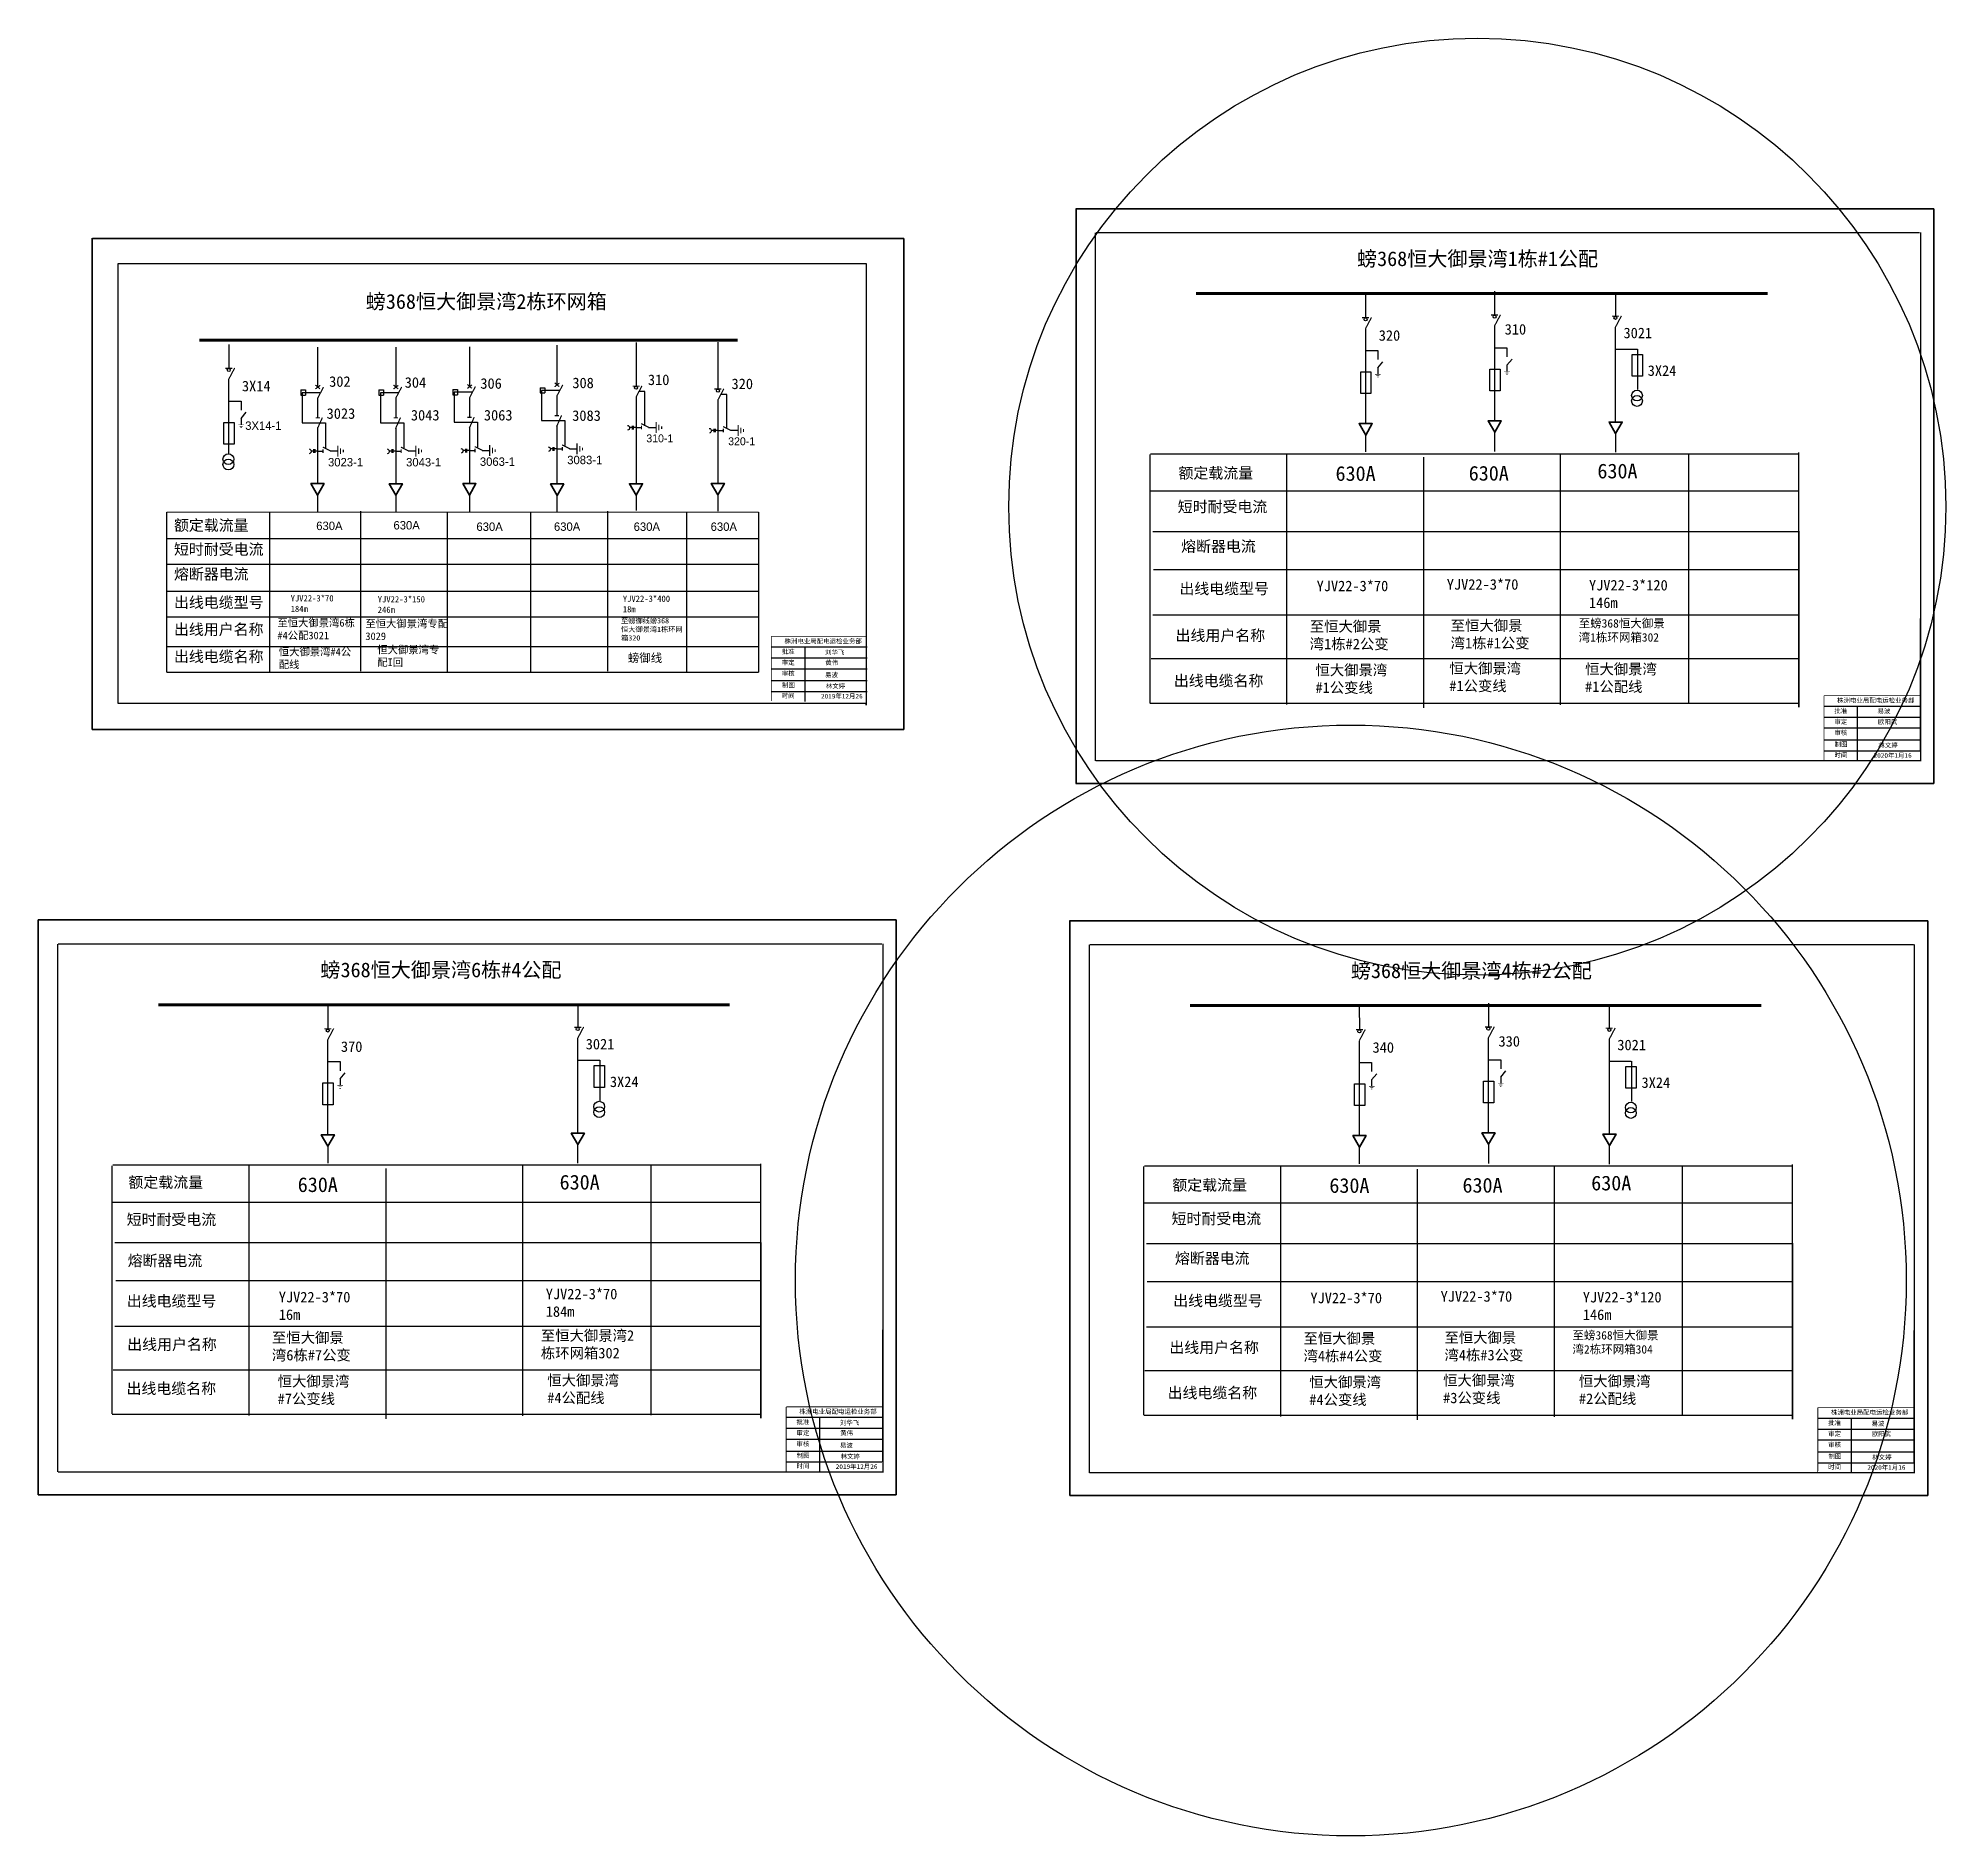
# Model space of a CAD drawing. Extents: x 1227 to 1940, y -470 to -43.
# Drawn here: x 1486.6 to 1939.8, y -469.9 to -42.8 of the extents above; entities that cross this region are included whole.
import ezdxf

# ---------------------------------------------------------------- set-up
doc = ezdxf.new("R2010")
doc.units = 0
doc.header["$LTSCALE"] = 5
doc.linetypes.add('ACAD_ISO02W100', pattern=[15, 12, -3])
doc.linetypes.add('CENTER', pattern=[50.8, 31.75, -6.35, 6.35, -6.35])
doc.layers.get('0').update_dxf_attribs({"linetype": 'CONTINUOUS'})
doc.layers.add('10KV线路', color=7, linetype='CONTINUOUS')
doc.layers.add('MiniCADLayer', color=7, linetype='CONTINUOUS', lineweight=20)
doc.styles.add('hztxt_txtstyle_0.00_0_0', font='simkai.ttf')
doc.styles.add('hztxt_txtstyle_1.88_0_0', font='', dxfattribs={"height": 1.875, "bigfont": 'hztxt.shx'})
doc.styles.add('hztxt_txtstyle_2.00_0_0', font='', dxfattribs={"height": 2, "bigfont": 'hztxt.shx'})
doc.styles.add('hztxt_txtstyle_2.70_0_0', font='simkai.ttf', dxfattribs={"height": 2.7})
doc.styles.add('hztxt_txtstyle_200.00_0_0200', font='', dxfattribs={"height": 200, "bigfont": 'hztxt.shx'})
doc.styles.add('字体', font='simkai_0.ttf', dxfattribs={"height": 2.5})
doc.styles.add('楷体_GB2312_txtstyle_1.09_0_0', font='simkai_0.ttf', dxfattribs={"height": 1.0944})
doc.styles.get('hztxt_txtstyle_1.88_0_0').set_extended_font_data('hztxt')
doc.styles.get('hztxt_txtstyle_2.00_0_0').set_extended_font_data('hztxt')
doc.styles.get('hztxt_txtstyle_200.00_0_0200').set_extended_font_data('hztxt')

msp = doc.modelspace()

# ---------------------------------------------------------------- texts
for s, height, style, p in [('310-1', 1.875, 'hztxt_txtstyle_1.88_0_0', (1631.07, -138.81)), ('320-1', 1.875, 'hztxt_txtstyle_1.88_0_0', (1650.51, -139.51)), ('3023-1', 2, 'hztxt_txtstyle_2.00_0_0', (1555.45, -144.54)), ('3043-1', 2, 'hztxt_txtstyle_2.00_0_0', (1574, -144.54)), ('3063-1', 2, 'hztxt_txtstyle_2.00_0_0', (1591.53, -144.41)), ('3083-1', 2, 'hztxt_txtstyle_2.00_0_0', (1612.28, -144.01))]:
    msp.add_text(s, height=height, dxfattribs=dict(style=style)).set_placement(p)
at = {"color": 7, "char_height": 3.5, "width": 67.892, "attachment_point": 1, "style": '字体'}
for s, insert in [('{\\fSimSun|b0|i0|c134|p2;螃368恒大御景湾1栋#1公配}', (1799.91, -93.45)), ('{\\fSimSun|b0|i0|c134|p2;螃368恒大御景湾2栋环网箱}', (1564.42, -103.61)), ('{\\fSimSun|b0|i0|c134|p2;螃368恒大御景湾6栋#4公配}', (1553.66, -262.39)), ('{\\fSimSun|b0|i0|c134|p2;螃368恒大御景湾4栋#2公配}', (1798.44, -262.59))]:
    msp.add_mtext(s, dxfattribs=dict(at, insert=insert))
at = {"color": 0, "linetype": 'Continuous', "attachment_point": 1}
for s, insert, char_height, width, style in [('{\\fSimSun|b0|i0|c134|p2;3023}', (1555.12, -130.73), 2.5, 16.8885, 'hztxt_txtstyle_2.70_0_0'), ('{\\fSimSun|b0|i0|c134|p2;3043}', (1575.14, -131.12), 2.5, 16.8885, 'hztxt_txtstyle_2.70_0_0'), ('{\\fSimSun|b0|i0|c134|p2;3063}', (1592.48, -131.12), 2.5, 16.8885, 'hztxt_txtstyle_2.70_0_0'), ('{\\fSimSun|b0|i0|c134|p2;3083}', (1613.46, -131.22), 2.5, 16.8885, 'hztxt_txtstyle_2.70_0_0'), ('{\\fSimSun|b0|i0|c134|p2;YJV22-3*70}', (1790.31, -171.68), 2.5, 16.8885, 'hztxt_txtstyle_2.70_0_0'), ('{\\fSimSun|b0|i0|c134|p2;YJV22-3*70}', (1821.23, -171.32), 2.5, 16.8885, 'hztxt_txtstyle_2.70_0_0'), ('{\\fSimSun|b0|i0|c134|p2;YJV22-3*120\\P146m}', (1855.01, -171.5), 2.5, 16.8885, 'hztxt_txtstyle_2.70_0_0'), ('{\\fSimSun|b0|i0|c134|p2;YJV22-3*70\\P184m}', (1546.57, -175.12), 1.5, 16.8885, 'hztxt_txtstyle_2.70_0_0'), ('{\\fSimSun|b0|i0|c134|p2;YJV22-3*150\\P246m}', (1567.26, -175.35), 1.5, 16.8885, 'hztxt_txtstyle_2.70_0_0'), ('{\\fSimSun|b0|i0|c134|p2;YJV22-3*400\\P18m}', (1625.49, -175.21), 1.5, 16.8885, 'hztxt_txtstyle_2.70_0_0'), ('{\\fSimSun|b0|i0|c134|p2;至螃御线螃368\\P恒大御景湾1栋环网箱320}', (1625.07, -180.6), 1.2204, 14.9849, 'hztxt_txtstyle_2.70_0_0'), ('株洲电业局配电运检业务部', (1663.89, -185.48), 1.0944, 29.9201, '字体'), ('{\\fKaiTi_GB2312|b0|i0|c134|p49;批准}', (1663.23, -187.98), 1.0944, 8.5588, '字体'), ('刘华飞', (1673.54, -188.16), 1.094, 8.5588, '字体'), ('\\f\uffbfﾬￌﾣﾤ_GB2312|b0|i0|c134|p49;审定', (1663.23, -190.58), 1.0944, 8.5588, '字体'), ('\\f\uffbfﾬￌﾣﾤ_GB2312|b0|i0|c134|p49;审核', (1663.23, -193.15), 1.0944, 8.5588, '字体'), ('易波', (1673.54, -193.53), 1.094, 8.5588, '字体'), ('黄伟', (1673.6, -190.59), 1.094, 8.5588, '字体'), ('\\f\uffbfﾬￌﾣﾤ_GB2312|b0|i0|c134|p49;制图', (1663.29, -195.93), 1.0944, 8.5588, '字体'), ('\\f\uffbfﾬￌﾣﾤ_GB2312|b0|i0|c134|p49;时间', (1663.23, -198.44), 1.0944, 8.5588, '字体'), ('株洲电业局配电运检业务部', (1913.95, -199.56), 1.0944, 29.9201, '字体'), ('{\\fKaiTi_GB2312|b0|i0|c134|p49;批准}', (1913.29, -202.05), 1.0944, 8.5588, '字体'), ('易波', (1923.56, -202.1), 1.094, 8.5588, '字体'), ('\\f\uffbfﾬￌﾣﾤ_GB2312|b0|i0|c134|p49;审定', (1913.29, -204.65), 1.0944, 8.5588, '字体'), ('\\f\uffbfﾬￌﾣﾤ_GB2312|b0|i0|c134|p49;审核', (1913.29, -207.23), 1.0944, 8.5588, '字体'), ('{\\fSimSun|b0|i0|c134|p2;欧阳武}', (1923.66, -204.67), 1.0944, 8.5588, '字体'), ('\\f\uffbfﾬￌﾣﾤ_GB2312|b0|i0|c134|p49;制图', (1913.35, -210.01), 1.0944, 8.5588, '字体'), ('\\f\uffbfﾬￌﾣﾤ_GB2312|b0|i0|c134|p49;时间', (1913.29, -212.52), 1.0944, 8.5588, '字体'), ('{\\fSimSun|b0|i0|c134|p2;YJV22-3*70\\P184m}', (1607.18, -339.88), 2.5, 16.8885, 'hztxt_txtstyle_2.70_0_0'), ('{\\fSimSun|b0|i0|c134|p2;YJV22-3*70\\P16m}', (1543.76, -340.62), 2.5, 16.8885, 'hztxt_txtstyle_2.70_0_0'), ('{\\fSimSun|b0|i0|c134|p2;YJV22-3*70}', (1788.83, -340.82), 2.5, 16.8885, 'hztxt_txtstyle_2.70_0_0'), ('{\\fSimSun|b0|i0|c134|p2;YJV22-3*70}', (1819.76, -340.46), 2.5, 16.8885, 'hztxt_txtstyle_2.70_0_0'), ('{\\fSimSun|b0|i0|c134|p2;YJV22-3*120\\P146m}', (1853.54, -340.64), 2.5, 16.8885, 'hztxt_txtstyle_2.70_0_0'), ('{\\fKaiTi_GB2312|b0|i0|c134|p49;批准}', (1666.75, -370.99), 1.0944, 8.5588, '字体'), ('株洲电业局配电运检业务部', (1667.41, -368.5), 1.0944, 29.9201, '字体'), ('刘华飞', (1677.06, -371.17), 1.094, 8.5588, '字体'), ('{\\fKaiTi_GB2312|b0|i0|c134|p49;批准}', (1911.82, -371.19), 1.0944, 8.5588, '字体'), ('株洲电业局配电运检业务部', (1912.48, -368.7), 1.0944, 29.9201, '字体'), ('{\\fSimSun|b0|i0|c134|p2;易波}', (1922.13, -371.37), 1.0944, 8.5588, '字体'), ('\\f\uffbfﾬￌﾣﾤ_GB2312|b0|i0|c134|p49;审定', (1666.75, -373.59), 1.0944, 8.5588, '字体'), ('\\f\uffbfﾬￌﾣﾤ_GB2312|b0|i0|c134|p49;审核', (1666.75, -376.17), 1.0944, 8.5588, '字体'), ('黄伟', (1677.11, -373.61), 1.094, 8.5588, '字体'), ('\\f\uffbfﾬￌﾣﾤ_GB2312|b0|i0|c134|p49;审定', (1911.82, -373.79), 1.0944, 8.5588, '字体'), ('{\\fSimSun|b0|i0|c134|p2;欧阳武}', (1922.18, -373.81), 1.0944, 8.5588, '字体'), ('\\f\uffbfﾬￌﾣﾤ_GB2312|b0|i0|c134|p49;制图', (1666.81, -378.95), 1.0944, 8.5588, '字体'), ('易波', (1677.06, -376.54), 1.094, 8.5588, '字体'), ('\\f\uffbfﾬￌﾣﾤ_GB2312|b0|i0|c134|p49;审核', (1911.82, -376.37), 1.0944, 8.5588, '字体'), ('\\f\uffbfﾬￌﾣﾤ_GB2312|b0|i0|c134|p49;制图', (1911.88, -379.15), 1.0944, 8.5588, '字体'), ('\\f\uffbfﾬￌﾣﾤ_GB2312|b0|i0|c134|p49;时间', (1666.75, -381.46), 1.0944, 8.5588, '字体'), ('\\f\uffbfﾬￌﾣﾤ_GB2312|b0|i0|c134|p49;时间', (1911.82, -381.66), 1.0944, 8.5588, '字体')]:
    msp.add_mtext(s, dxfattribs=dict(at, insert=insert, char_height=char_height, width=width, style=style))
at = {"linetype": 'Continuous', "char_height": 2.6, "attachment_point": 1, "style": 'hztxt_txtstyle_0.00_0_0'}
for s, insert, width in [('{\\fSimSun|b0|i0|c134|p2;额定载流量}', (1757.49, -144.82), 21.2506), ('{\\fSimSun|b0|i0|c134|p2;短时耐受电流}', (1757.31, -152.82), 26.4995), ('{\\fSimSun|b0|i0|c134|p2;额定载流量}', (1518.85, -157.22), 21.2506), ('{\\fSimSun|b0|i0|c134|p2;短时耐受电流}', (1518.85, -162.92), 26.4995), ('{\\fSimSun|b0|i0|c134|p2;熔断器电流}', (1758.12, -162.21), 21.2506), ('{\\fSimSun|b0|i0|c134|p2;熔断器电流}', (1518.85, -168.81), 21.2506), ('{\\fSimSun|b0|i0|c134|p2;出线电缆型号}', (1757.7, -172.27), 24.4608), ('{\\fSimSun|b0|i0|c134|p2;出线电缆型号}', (1518.85, -175.54), 24.4608), ('\\pt10.4;{\\fSimSun|b0|i0|c134|p2;出线用户名称}', (1518.85, -181.96), 26.9866), ('\\pt10.4;{\\fSimSun|b0|i0|c134|p2;出线用户名称}', (1756.8, -183.4), 26.9866), ('\\pt10.4;{\\fSimSun|b0|i0|c134|p2;出线电缆名称}', (1518.85, -188.4), 24.4608), ('\\pt10.4;{\\fSimSun|b0|i0|c134|p2;出线电缆名称}', (1756.38, -194.16), 23.1483), ('{\\fSimSun|b0|i0|c134|p2;额定载流量}', (1508.04, -313.3), 21.2506), ('{\\fSimSun|b0|i0|c134|p2;额定载流量}', (1756.02, -313.96), 21.2506), ('{\\fSimSun|b0|i0|c134|p2;短时耐受电流}', (1507.61, -322.14), 26.4995), ('{\\fSimSun|b0|i0|c134|p2;短时耐受电流}', (1755.84, -321.95), 26.4995), ('{\\fSimSun|b0|i0|c134|p2;熔断器电流}', (1507.85, -331.9), 21.2506), ('{\\fSimSun|b0|i0|c134|p2;熔断器电流}', (1756.64, -331.35), 21.2506), ('{\\fSimSun|b0|i0|c134|p2;出线电缆型号}', (1507.64, -341.5), 24.4608), ('{\\fSimSun|b0|i0|c134|p2;出线电缆型号}', (1756.23, -341.41), 24.4608), ('\\pt10.4;{\\fSimSun|b0|i0|c134|p2;出线用户名称}', (1507.75, -351.81), 26.9866), ('\\pt10.4;{\\fSimSun|b0|i0|c134|p2;出线用户名称}', (1755.32, -352.54), 26.9866), ('\\pt10.4;{\\fSimSun|b0|i0|c134|p2;出线电缆名称}', (1507.58, -362.28), 23.1483), ('\\pt10.4;{\\fSimSun|b0|i0|c134|p2;出线电缆名称}', (1754.91, -363.3), 23.1483)]:
    msp.add_mtext(s, dxfattribs=dict(at, insert=insert, width=width))
at = {"color": 7, "linetype": 'Continuous', "attachment_point": 1, "style": '楷体_GB2312_txtstyle_1.09_0_0'}
for s, insert, char_height, width in [('2019年12月26', (1672.56, -198.57), 1.094, 16.0081), ('林文婷', (1673.71, -196.16), 1.094, 8.5588), ('2020{\\fSimSun|b0|i0|c134|p2;年}1{\\fSimSun|b0|i0|c134|p2;月}16', (1922.62, -212.65), 1.0944, 16.0081), ('林文婷', (1923.76, -210.24), 1.094, 8.5588), ('林文婷', (1677.22, -379.18), 1.094, 8.5588), ('林文婷', (1922.29, -379.38), 1.094, 8.5588), ('2019年12月26', (1676.07, -381.59), 1.094, 16.0081), ('2020{\\fSimSun|b0|i0|c134|p2;年}1{\\fSimSun|b0|i0|c134|p2;月}16', (1921.14, -381.79), 1.0944, 16.0081)]:
    msp.add_mtext(s, dxfattribs=dict(at, insert=insert, char_height=char_height, width=width))
at = {"layer": '10KV线路', "style": 'hztxt_txtstyle_2.00_0_0'}
for p in [(1552.65, -159.66), (1571, -159.52), (1590.71, -159.86), (1609.12, -159.84), (1628.06, -159.86), (1646.35, -159.86)]:
    msp.add_text('630A', height=2, dxfattribs=at).set_placement(p)
at = {"layer": 'MiniCADLayer', "color": 7, "linetype": 'Continuous', "ltscale": 1.867873, "attachment_point": 1, "style": 'hztxt_txtstyle_200.00_0_0200'}
for s, insert, char_height, width in [('{\\fSimSun|b0|i0|c134|p2;320}', (1805.06, -112.18), 2.5, 12.456), ('{\\fSimSun|b0|i0|c134|p2;310}', (1834.98, -110.72), 2.5, 12.456), ('{\\fSimSun|b0|i0|c134|p2;3021}', (1863.21, -111.58), 2.5, 12.456), ('{\\fSimSun|b0|i0|c134|p2;3X24}', (1868.96, -120.53), 2.5, 12.456), ('{\\fSimSun|b0|i0|c134|p2;3X14}', (1535, -124.2), 2.5, 12.456), ('{\\fSimSun|b0|i0|c134|p2;302}', (1555.72, -123.13), 2.5, 12.456), ('{\\fSimSun|b0|i0|c134|p2;304}', (1573.67, -123.35), 2.5, 12.456), ('{\\fSimSun|b0|i0|c134|p2;306}', (1591.64, -123.59), 2.5, 12.456), ('{\\fSimSun|b0|i0|c134|p2;308}', (1613.5, -123.45), 2.5, 12.456), ('{\\fSimSun|b0|i0|c134|p2;310}', (1631.45, -122.71), 2.5, 12.456), ('{\\fSimSun|b0|i0|c134|p2;320}', (1651.31, -123.67), 2.5, 12.456), ('{\\fSimSun|b0|i0|c134|p2;630A}', (1794.8, -144.47), 3.5, 12.456), ('{\\fSimSun|b0|i0|c134|p2;630A}', (1826.44, -144.41), 3.5, 12.456), ('{\\fSimSun|b0|i0|c134|p2;630A}', (1857.01, -143.88), 3.5, 12.456), ('{\\fSimSun|b0|i0|c134|p2;螃御线}', (1626.66, -189.05), 2, 9.9172), ('{\\fSimSun|b0|i0|c134|p2;3021}', (1616.67, -280.52), 2.5, 12.456), ('{\\fSimSun|b0|i0|c134|p2;330}', (1833.51, -279.86), 2.5, 12.456), ('{\\fSimSun|b0|i0|c134|p2;3021}', (1861.74, -280.72), 2.5, 12.456), ('{\\fSimSun|b0|i0|c134|p2;370}', (1558.52, -281.12), 2.5, 12.456), ('{\\fSimSun|b0|i0|c134|p2;340}', (1803.59, -281.32), 2.5, 12.456), ('{\\fSimSun|b0|i0|c134|p2;3X24}', (1622.42, -289.47), 2.5, 12.456), ('{\\fSimSun|b0|i0|c134|p2;3X24}', (1867.49, -289.67), 2.5, 12.456), ('{\\fSimSun|b0|i0|c134|p2;630A}', (1548.26, -313.41), 3.5, 12.456), ('{\\fSimSun|b0|i0|c134|p2;630A}', (1610.47, -312.82), 3.5, 12.456), ('{\\fSimSun|b0|i0|c134|p2;630A}', (1793.33, -313.61), 3.5, 12.456), ('{\\fSimSun|b0|i0|c134|p2;630A}', (1824.96, -313.55), 3.5, 12.456), ('{\\fSimSun|b0|i0|c134|p2;630A}', (1855.54, -313.02), 3.5, 12.456)]:
    msp.add_mtext(s, dxfattribs=dict(at, insert=insert, char_height=char_height, width=width))
at = {"layer": 'MiniCADLayer', "color": 7, "ltscale": 0.69146, "insert": (1535.78, -133.86), "char_height": 2, "attachment_point": 1, "style": 'hztxt_txtstyle_2.00_0_0'}
msp.add_mtext('3X14-1', dxfattribs=at)
at = {"layer": 'MiniCADLayer', "color": 7, "linetype": 'Continuous', "ltscale": 1.557336, "attachment_point": 1, "style": '字体'}
for s, insert, char_height, width in [('{\\fSimSun|b0|i0|c134|p2;至恒大御景湾6栋#4公配3021}', (1543.43, -180.8), 1.8, 19.9943), ('{\\fSimSun|b0|i0|c134|p2;至恒大御景湾专配3029}', (1564.33, -180.98), 1.8, 19.9943), ('{\\fSimSun|b0|i0|c134|p2;至恒大御景湾1栋#2公变}', (1788.67, -181.3), 2.5, 19.9943), ('{\\fSimSun|b0|i0|c134|p2;至恒大御景湾1栋#1公变}', (1822.15, -181.09), 2.5, 19.9943), ('{\\fSimSun|b0|i0|c134|p2;至螃368恒大御景湾1栋环网箱302}', (1852.56, -180.82), 2, 22.1696), ('{\\fSimSun|b0|i0|c134|p2;恒大御景湾#4公配线}', (1543.76, -187.68), 1.8, 17.1774), ('{\\fSimSun|b0|i0|c134|p2;恒大御景湾专配I回}', (1567.16, -187.17), 1.8, 14.7675), ('{\\fSimSun|b0|i0|c134|p2;恒大御景湾#1公变线}', (1790.03, -191.67), 2.5, 19.9943), ('{\\fSimSun|b0|i0|c134|p2;恒大御景湾#1公变线}', (1821.83, -191.26), 2.5, 19.9943), ('{\\fSimSun|b0|i0|c134|p2;恒大御景湾#1公配线}', (1854.08, -191.44), 2.5, 19.9943), ('{\\fSimSun|b0|i0|c134|p2;至恒大御景湾6栋#7公变}', (1542.13, -350.24), 2.5, 19.9943), ('{\\fSimSun|b0|i0|c134|p2;至恒大御景湾2栋环网箱302}', (1606.02, -349.75), 2.5, 22.1696), ('{\\fSimSun|b0|i0|c134|p2;至恒大御景湾4栋#4公变}', (1787.2, -350.44), 2.5, 19.9943), ('{\\fSimSun|b0|i0|c134|p2;至恒大御景湾4栋#3公变}', (1820.68, -350.23), 2.5, 19.9943), ('{\\fSimSun|b0|i0|c134|p2;至螃368恒大御景湾2栋环网箱304}', (1851.09, -349.95), 2, 22.1696), ('{\\fSimSun|b0|i0|c134|p2;恒大御景湾#7公变线}', (1543.49, -360.61), 2.5, 19.9943), ('{\\fSimSun|b0|i0|c134|p2;恒大御景湾#4公配线}', (1607.54, -360.38), 2.5, 19.9943), ('{\\fSimSun|b0|i0|c134|p2;恒大御景湾#4公变线}', (1788.56, -360.81), 2.5, 19.9943), ('{\\fSimSun|b0|i0|c134|p2;恒大御景湾#3公变线}', (1820.35, -360.4), 2.5, 19.9943), ('{\\fSimSun|b0|i0|c134|p2;恒大御景湾#2公配线}', (1852.61, -360.58), 2.5, 19.9943)]:
    msp.add_mtext(s, dxfattribs=dict(at, insert=insert, char_height=char_height, width=width))

# ---------------------------------------------------------------- blocks, each defined once
blk = doc.blocks.new('JD')
for points in [[(-2, 0.2), (-2, -0.2), (2, 0.2), (2, -0.2)], [(1, -1.2), (1, -0.8), (-1, -1.2), (-1, -0.8)], [(-0.5, -1.8), (-0.5, -2.2), (0.5, -1.8), (0.5, -2.2)]]:
    blk.add_trace(points)

# ---------------------------------------------------------------- linework, layer by layer
at = {"color": 0, "lineweight": 35}
for p, q in [((1733.15, -83.29), (1733.15, -219.88)), ((1936.96, -83.34), (1733.16, -83.34)), ((1936.96, -219.88), (1936.96, -83.34)), ((1499.44, -90.31), (1499.44, -207.04)), ((1692.21, -90.36), (1499.5, -90.36)), ((1692.21, -207.04), (1692.21, -90.36)), ((1499.44, -207.04), (1692.21, -207.04)), ((1733.13, -219.88), (1936.96, -219.88)), ((1486.61, -252.23), (1486.61, -388.81)), ((1690.42, -252.28), (1486.61, -252.28)), ((1690.42, -388.81), (1690.42, -252.28)), ((1731.68, -252.43), (1731.68, -389.01)), ((1935.49, -252.48), (1731.68, -252.48)), ((1935.49, -389.01), (1935.49, -252.48)), ((1486.59, -388.81), (1690.42, -388.81)), ((1731.66, -389.01), (1935.49, -389.01))]:
    msp.add_line(p, q, dxfattribs=at)
at = {"color": 0}
for p, q in [((1737.79, -214.47), (1737.79, -89.08)), ((1737.92, -89), (1933.54, -89)), ((1933.76, -89), (1933.76, -214.56)), ((1801.87, -117), (1804.85, -117)), ((1804.85, -117), (1804.85, -119.18)), ((1832.53, -116.36), (1835.5, -116.36)), ((1835.5, -116.36), (1835.5, -118.54)), ((1861.25, -116.65), (1866.54, -116.65)), ((1866.56, -116.66), (1866.56, -126.27)), ((1804.85, -121.08), (1804.85, -122.59)), ((1804.86, -121.1), (1806.07, -119.67)), ((1835.5, -120.44), (1835.5, -121.95)), ((1835.51, -120.46), (1836.73, -119.03)), ((1531.82, -129.02), (1534.79, -129.02)), ((1534.79, -129.02), (1534.79, -131.2)), ((1534.79, -133.1), (1534.79, -134.61)), ((1534.8, -133.12), (1536.02, -131.68)), ((1750.67, -141.74), (1750.67, -200.67)), ((1750.86, -141.52), (1904.65, -141.52)), ((1783.17, -141.56), (1783.17, -201.09)), ((1815.69, -142.35), (1815.69, -201.88)), ((1848.2, -141.62), (1848.2, -201.15)), ((1878.65, -141.44), (1878.65, -200.97)), ((1904.85, -201.71), (1904.85, -141.24)), ((1750.78, -150.35), (1904.75, -150.35)), ((1751.36, -159.97), (1904.75, -159.97)), ((1904.85, -159.94), (1904.85, -201.71)), ((1751.55, -169.02), (1904.85, -169.02)), ((1751.36, -179.81), (1904.82, -179.81)), ((1933.76, -212.05), (1933.76, -180.69)), ((1750.98, -190.2), (1904.98, -190.2)), ((1904.66, -200.85), (1750.72, -200.85)), ((1933.76, -214.49), (1737.85, -214.49)), ((1491.25, -383.41), (1491.25, -258.02)), ((1491.38, -257.94), (1687, -257.94)), ((1687.22, -257.94), (1687.22, -383.5)), ((1736.32, -383.61), (1736.32, -258.22)), ((1736.45, -258.14), (1932.07, -258.14)), ((1932.29, -258.14), (1932.29, -383.7)), ((1831.05, -285.5), (1834.03, -285.5)), ((1834.03, -285.5), (1834.03, -287.68)), ((1555.33, -285.94), (1558.31, -285.94)), ((1558.31, -285.94), (1558.31, -288.12)), ((1558.31, -290.04), (1559.53, -288.6)), ((1558.31, -290.02), (1558.31, -291.53)), ((1614.7, -285.59), (1619.99, -285.59)), ((1620.02, -285.6), (1620.02, -295.21)), ((1800.4, -286.14), (1803.38, -286.14)), ((1803.38, -286.14), (1803.38, -288.32)), ((1803.38, -290.24), (1804.6, -288.8)), ((1834.03, -289.58), (1834.03, -291.09)), ((1834.04, -289.6), (1835.25, -288.16)), ((1859.77, -285.79), (1865.06, -285.79)), ((1865.09, -285.8), (1865.09, -295.41)), ((1803.38, -290.22), (1803.38, -291.73)), ((1504.13, -310.68), (1504.13, -369.61)), ((1504.31, -310.46), (1658.11, -310.46)), ((1536.63, -310.5), (1536.63, -370.03)), ((1569.15, -311.29), (1569.15, -370.82)), ((1601.65, -310.56), (1601.65, -370.09)), ((1632.11, -310.38), (1632.11, -369.91)), ((1658.3, -370.64), (1658.3, -310.18)), ((1749.2, -310.88), (1749.2, -369.81)), ((1749.38, -310.66), (1903.18, -310.66)), ((1781.7, -310.7), (1781.7, -370.23)), ((1814.22, -311.49), (1814.22, -371.02)), ((1846.72, -310.76), (1846.72, -370.29)), ((1877.18, -310.58), (1877.18, -370.11)), ((1903.37, -370.84), (1903.37, -310.38)), ((1504.24, -319.29), (1658.21, -319.29)), ((1749.31, -319.49), (1903.28, -319.49)), ((1504.82, -328.91), (1658.21, -328.91)), ((1658.3, -328.88), (1658.3, -370.64)), ((1749.89, -329.11), (1903.28, -329.11)), ((1903.37, -329.08), (1903.37, -370.84)), ((1505.01, -337.96), (1658.31, -337.96)), ((1750.08, -338.16), (1903.38, -338.16)), ((1504.82, -348.74), (1658.27, -348.74)), ((1749.89, -348.94), (1903.34, -348.94)), ((1687.22, -380.99), (1687.22, -349.63)), ((1932.29, -381.19), (1932.29, -349.83)), ((1504.43, -359.14), (1658.44, -359.14)), ((1749.5, -359.34), (1903.51, -359.34)), ((1658.11, -369.79), (1504.17, -369.79)), ((1903.18, -369.99), (1749.24, -369.99)), ((1687.22, -383.43), (1491.31, -383.43)), ((1932.29, -383.63), (1736.38, -383.63))]:
    msp.add_line(p, q, dxfattribs=at)
at = {"color": 0, "lineweight": -3}
for p, q in [((1505.58, -200.85), (1505.58, -96.33)), ((1505.58, -96.33), (1683.31, -96.33)), ((1683.3, -96.36), (1683.3, -201.27)), ((1683.3, -200.85), (1505.58, -200.85)), ((1683.3, -201.27), (1683.3, -200.85))]:
    msp.add_line(p, q, dxfattribs=at)
at = {"color": 0, "lineweight": 106}
for p, q in [((1761.72, -103.49), (1897.39, -103.49)), ((1524.91, -114.54), (1652.74, -114.54)), ((1515.18, -272.43), (1650.84, -272.43)), ((1760.25, -272.63), (1895.91, -272.63))]:
    msp.add_line(p, q, dxfattribs=at)
for p, q in [((1801.93, -103.58), (1801.93, -109.17)), ((1832.58, -102.94), (1832.58, -108.53)), ((1861.3, -103.22), (1861.3, -108.82)), ((1801.88, -111.82), (1801.88, -134.38)), ((1832.54, -111.18), (1832.54, -133.74)), ((1861.26, -111.46), (1861.26, -134.03)), ((1531.87, -115.59), (1531.87, -121.19)), ((1552.98, -116.22), (1552.98, -125.73)), ((1571.53, -116.22), (1571.53, -125.73)), ((1589.07, -116.1), (1589.07, -125.6)), ((1609.81, -115.7), (1609.81, -125.2)), ((1628.63, -115.12), (1628.63, -125.44)), ((1648.07, -115), (1648.07, -126.13)), ((1531.83, -123.84), (1531.83, -141.46)), ((1548.98, -126.38), (1550.11, -126.38)), ((1548.98, -126.38), (1548.98, -127.63)), ((1550.11, -126.38), (1550.11, -127.63)), ((1567.53, -126.38), (1568.66, -126.38)), ((1567.53, -126.38), (1567.53, -127.63)), ((1568.66, -126.38), (1568.66, -127.63)), ((1585.07, -126.25), (1586.19, -126.25)), ((1585.07, -126.25), (1585.07, -127.5)), ((1586.19, -126.25), (1586.19, -127.5)), ((1605.81, -125.85), (1606.94, -125.85)), ((1605.81, -125.85), (1605.81, -127.1)), ((1606.94, -125.85), (1606.94, -127.1)), ((1548.98, -127.63), (1550.11, -127.63)), ((1552.98, -128.28), (1552.98, -132.93)), ((1567.53, -127.63), (1568.66, -127.63)), ((1571.53, -128.28), (1571.53, -132.93)), ((1585.07, -127.5), (1586.19, -127.5)), ((1589.07, -128.16), (1589.07, -132.8)), ((1605.81, -127.1), (1606.94, -127.1)), ((1609.81, -127.76), (1609.81, -132.4)), ((1628.63, -128), (1628.63, -148.66)), ((1648.07, -128.69), (1648.07, -148.57)), ((1552.98, -135.26), (1552.98, -148.68)), ((1571.53, -135.26), (1571.53, -148.71)), ((1589.07, -135.13), (1589.07, -148.66)), ((1609.81, -134.73), (1609.81, -148.71)), ((1628.63, -135.3), (1629.92, -135.3)), ((1631.62, -135.26), (1633.39, -135.26)), ((1651.07, -135.96), (1652.83, -135.96)), ((1609.81, -140.36), (1611.11, -140.36)), ((1612.81, -140.33), (1614.57, -140.33)), ((1648.07, -135.99), (1649.37, -135.99)), ((1552.98, -140.89), (1554.28, -140.89)), ((1555.97, -140.85), (1557.74, -140.85)), ((1571.53, -140.89), (1572.83, -140.89)), ((1574.52, -140.85), (1576.29, -140.85)), ((1589.07, -140.76), (1590.36, -140.76)), ((1592.06, -140.73), (1593.83, -140.73)), ((1555.38, -272.51), (1555.39, -278.11)), ((1614.76, -272.16), (1614.76, -277.76)), ((1800.45, -272.71), (1800.46, -278.31)), ((1831.11, -272.07), (1831.11, -277.67)), ((1859.83, -272.36), (1859.83, -277.96)), ((1555.34, -280.76), (1555.34, -303.32)), ((1614.72, -280.4), (1614.72, -302.96)), ((1800.41, -280.96), (1800.41, -303.52)), ((1831.07, -280.32), (1831.07, -302.88)), ((1859.79, -280.6), (1859.79, -303.16))]:
    msp.add_line(p, q)
at = {"linetype": 'ACAD_ISO02W100'}
for p, q in [((1606.17, -126.5), (1606.17, -133.66)), ((1610.38, -126.5), (1606.17, -126.5)), ((1549.34, -127.03), (1549.34, -134.18)), ((1553.54, -127.03), (1549.34, -127.03)), ((1567.89, -127.03), (1567.89, -134.18)), ((1572.09, -127.03), (1567.89, -127.03)), ((1585.42, -126.9), (1585.42, -134.05)), ((1589.63, -126.9), (1585.42, -126.9)), ((1549.34, -134.18), (1554.89, -134.18)), ((1554.89, -134.18), (1554.89, -140.09)), ((1567.89, -134.18), (1573.44, -134.18)), ((1573.44, -134.18), (1573.44, -140.09)), ((1585.42, -134.05), (1590.97, -134.05)), ((1590.97, -134.05), (1590.97, -139.96)), ((1606.17, -133.66), (1611.72, -133.66)), ((1611.72, -133.66), (1611.72, -139.56))]:
    msp.add_line(p, q, dxfattribs=at)
at = {"linetype": 'CENTER'}
for p, q in [((1801.92, -137.06), (1801.92, -141.11)), ((1832.57, -136.42), (1832.57, -141.03)), ((1861.29, -136.71), (1861.29, -141.13)), ((1552.99, -151.34), (1552.99, -155.39)), ((1571.54, -151.3), (1571.54, -155.42)), ((1589.07, -151.38), (1589.07, -155.45)), ((1609.82, -151.29), (1609.82, -155.5)), ((1628.63, -151.35), (1628.63, -155.03)), ((1648.08, -151.28), (1648.08, -155.2)), ((1555.37, -306), (1555.37, -310.04)), ((1614.75, -305.64), (1614.75, -310.06)), ((1800.44, -306.2), (1800.44, -310.24)), ((1831.1, -305.56), (1831.1, -310.17)), ((1859.82, -305.84), (1859.82, -310.26))]:
    msp.add_line(p, q, dxfattribs=at)
at = {"linetype": 'Continuous'}
for p, q in [((1517.14, -193.39), (1517.14, -155.4)), ((1517.13, -161.66), (1657.69, -161.66)), ((1517.13, -167.76), (1657.69, -167.76)), ((1517.13, -174.17), (1657.69, -174.17)), ((1517.13, -180.27), (1657.69, -180.27)), ((1517.13, -187.29), (1657.69, -187.29)), ((1517.13, -193.39), (1657.69, -193.43))]:
    msp.add_line(p, q, dxfattribs=at)
at = {"color": 0, "linetype": 'Continuous'}
for p, q in [((1660.79, -187.41), (1683.54, -187.41)), ((1660.79, -190.01), (1683.54, -190.01)), ((1668.69, -187.41), (1668.69, -200.35)), ((1660.79, -192.6), (1683.54, -192.6)), ((1660.79, -195.43), (1683.54, -195.43)), ((1660.79, -198.02), (1683.54, -198.02)), ((1910.85, -201.49), (1933.6, -201.49)), ((1918.74, -201.49), (1918.74, -214.42)), ((1910.85, -204.08), (1933.6, -204.08)), ((1910.85, -206.67), (1933.6, -206.67)), ((1910.85, -209.5), (1933.6, -209.5)), ((1910.85, -212.09), (1933.6, -212.09)), ((1664.3, -370.42), (1687.05, -370.42)), ((1672.2, -370.42), (1672.2, -383.36)), ((1909.37, -370.62), (1932.12, -370.62)), ((1917.27, -370.62), (1917.27, -383.56)), ((1664.3, -373.02), (1687.05, -373.02)), ((1664.3, -375.61), (1687.05, -375.61)), ((1909.37, -373.22), (1932.12, -373.22)), ((1909.37, -375.81), (1932.12, -375.81)), ((1664.3, -378.44), (1687.05, -378.44)), ((1909.37, -378.64), (1932.12, -378.64)), ((1664.3, -381.03), (1687.05, -381.03)), ((1909.37, -381.23), (1932.12, -381.23))]:
    msp.add_line(p, q, dxfattribs=at)
at = {"const_width": 0.281}
for points in [[(1831.75, -108.57), (1833.41, -108.57)], [(1832.58, -111.16), (1833.99, -108.5)], [(1860.47, -108.86), (1862.13, -108.86)], [(1861.3, -111.45), (1862.71, -108.78)], [(1801.1, -109.21), (1802.76, -109.21)], [(1801.93, -111.8), (1803.34, -109.14)], [(1531.05, -121.23), (1532.7, -121.23)], [(1531.87, -123.82), (1533.28, -121.16)], [(1552.45, -126.14), (1553.59, -125.29)], [(1552.46, -125.21), (1553.56, -126.12)], [(1552.98, -128.36), (1554.39, -125.69)], [(1571, -126.14), (1572.14, -125.29)], [(1571.01, -125.21), (1572.11, -126.12)], [(1571.53, -128.36), (1572.94, -125.69)], [(1588.53, -126.02), (1589.67, -125.16)], [(1588.54, -125.08), (1589.64, -126)], [(1589.07, -128.23), (1590.47, -125.56)], [(1609.28, -125.62), (1610.42, -124.76)], [(1609.29, -124.68), (1610.39, -125.6)], [(1609.81, -127.83), (1611.22, -125.16)], [(1627.8, -125.47), (1629.46, -125.47)], [(1628.63, -128.07), (1630.03, -125.4)], [(1647.24, -126.17), (1648.9, -126.17)], [(1648.07, -128.76), (1649.48, -126.1)], [(1552.48, -133.01), (1553.52, -133.01)], [(1552.92, -135.6), (1554.11, -132.95)], [(1571.03, -133.01), (1572.07, -133.01)], [(1571.47, -135.6), (1572.66, -132.95)], [(1588.56, -132.88), (1589.6, -132.88)], [(1589.01, -135.47), (1590.19, -132.82)], [(1609.31, -132.48), (1610.35, -132.48)], [(1609.76, -135.07), (1610.94, -132.42)], [(1629.85, -134.36), (1631.73, -135.3)], [(1629.92, -134.87), (1629.92, -135.73)], [(1649.3, -135.05), (1651.17, -135.99)], [(1649.37, -135.56), (1649.37, -136.42)], [(1554.21, -139.95), (1556.08, -140.89)], [(1554.28, -140.46), (1554.28, -141.32)], [(1572.76, -139.95), (1574.63, -140.89)], [(1572.83, -140.46), (1572.83, -141.32)], [(1590.29, -139.83), (1592.17, -140.76)], [(1590.36, -140.33), (1590.36, -141.19)], [(1611.04, -139.43), (1612.92, -140.36)], [(1611.11, -139.93), (1611.11, -140.8)], [(1554.56, -278.15), (1556.22, -278.15)], [(1555.39, -280.74), (1556.79, -278.08)], [(1613.93, -277.79), (1615.59, -277.79)], [(1614.76, -280.39), (1616.17, -277.72)], [(1799.63, -278.35), (1801.29, -278.35)], [(1800.46, -280.94), (1801.86, -278.28)], [(1830.28, -277.71), (1831.94, -277.71)], [(1831.11, -280.3), (1832.52, -277.64)], [(1859, -277.99), (1860.66, -277.99)], [(1859.83, -280.59), (1861.24, -277.92)]]:
    msp.add_lwpolyline(points, dxfattribs=at)
at = {"color": 0}
for points in [[(1800.77, -122.06), (1803.22, -122.06), (1803.22, -127.22), (1800.77, -127.22)], [(1831.42, -121.42), (1833.87, -121.42), (1833.87, -126.58), (1831.42, -126.58)], [(1865.24, -117.95), (1867.69, -117.95), (1867.69, -123.11), (1865.24, -123.11)], [(1530.71, -134.08), (1533.17, -134.08), (1533.17, -139.24), (1530.71, -139.24)], [(1618.69, -286.89), (1621.15, -286.89), (1621.15, -292.05), (1618.69, -292.05)], [(1863.76, -287.09), (1866.22, -287.09), (1866.22, -292.25), (1863.76, -292.25)], [(1554.22, -291), (1556.68, -291), (1556.68, -296.16), (1554.22, -296.16)], [(1799.29, -291.2), (1801.75, -291.2), (1801.75, -296.36), (1799.29, -296.36)], [(1829.95, -290.56), (1832.4, -290.56), (1832.4, -295.72), (1829.95, -295.72)]]:
    msp.add_lwpolyline(points, close=True, dxfattribs=at)
at = {"linetype": 'ACAD_ISO02W100'}
for points in [[(1630.72, -134.88), (1630.72, -126.77), (1629.31, -126.77)], [(1650.16, -135.57), (1650.16, -127.46), (1648.76, -127.46)]]:
    msp.add_lwpolyline(points, dxfattribs=at)
for points in [[(1626.58, -134.8, -0.877934), (1626.61, -135.94)], [(1646.03, -135.5, -0.877934), (1646.05, -136.64)], [(1550.94, -140.39, -0.877934), (1550.96, -141.53)], [(1569.49, -140.39, -0.877934), (1569.51, -141.53)], [(1587.02, -140.27, -0.877934), (1587.05, -141.41)], [(1607.77, -139.87, -0.877934), (1607.79, -141.01)]]:
    msp.add_lwpolyline(points, format="xyb")
for points in [[(1627.68, -135.28), (1627.09, -135.28)], [(1627.68, -134.89), (1627.68, -135.74)], [(1627.94, -134.89), (1627.94, -135.74)], [(1628.62, -135.28), (1627.94, -135.28)], [(1647.13, -135.58), (1647.13, -136.44)], [(1647.39, -135.58), (1647.39, -136.44)], [(1552.04, -140.48), (1552.04, -141.34)], [(1552.3, -140.48), (1552.3, -141.34)], [(1570.59, -140.48), (1570.59, -141.34)], [(1570.85, -140.48), (1570.85, -141.34)], [(1588.12, -140.35), (1588.12, -141.21)], [(1588.38, -140.35), (1588.38, -141.21)], [(1608.87, -140.35), (1608.28, -140.35)], [(1608.87, -139.96), (1608.87, -140.81)], [(1609.13, -139.96), (1609.13, -140.81)], [(1609.81, -140.35), (1609.13, -140.35)], [(1647.13, -135.98), (1646.53, -135.98)], [(1648.07, -135.98), (1647.39, -135.98)], [(1552.04, -140.88), (1551.44, -140.88)], [(1552.98, -140.88), (1552.3, -140.88)], [(1570.59, -140.88), (1569.99, -140.88)], [(1571.53, -140.88), (1570.85, -140.88)], [(1588.12, -140.75), (1587.53, -140.75)], [(1589.06, -140.75), (1588.38, -140.75)]]:
    msp.add_lwpolyline(points)
at = {"color": 0, "lineweight": 35}
for points in [[(1801.96, -137.08), (1803.52, -134.37), (1800.39, -134.37)], [(1832.61, -136.44), (1834.18, -133.73), (1831.05, -133.73)], [(1861.33, -136.72), (1862.9, -134.01), (1859.77, -134.01)], [(1552.97, -151.34), (1554.53, -148.63), (1551.4, -148.63)], [(1571.57, -151.38), (1573.13, -148.67), (1570, -148.67)], [(1589.04, -151.34), (1590.6, -148.63), (1587.48, -148.63)], [(1609.89, -151.42), (1611.45, -148.71), (1608.32, -148.71)], [(1628.62, -151.36), (1630.18, -148.65), (1627.05, -148.65)], [(1648.07, -151.28), (1649.63, -148.57), (1646.51, -148.57)], [(1555.42, -306.02), (1556.98, -303.31), (1553.85, -303.31)], [(1614.79, -305.66), (1616.36, -302.95), (1613.23, -302.95)], [(1800.49, -306.22), (1802.05, -303.51), (1798.92, -303.51)], [(1831.14, -305.58), (1832.7, -302.87), (1829.57, -302.87)], [(1859.86, -305.86), (1861.43, -303.15), (1858.3, -303.15)]]:
    msp.add_lwpolyline(points, close=True, dxfattribs=at)
at = {"color": 0, "linetype": 'Continuous', "const_width": 0.182}
for points in [[(1660.79, -184.93), (1660.78, -200.3)], [(1660.79, -184.93), (1683.24, -184.93)], [(1910.85, -199.01), (1910.83, -214.38)], [(1910.85, -199.01), (1933.71, -199.01)], [(1664.3, -367.95), (1664.29, -383.32)], [(1664.3, -367.95), (1687.17, -367.95)], [(1909.37, -368.15), (1909.36, -383.52)], [(1909.37, -368.15), (1932.24, -368.15)]]:
    msp.add_lwpolyline(points, dxfattribs=at)
at = {"color": 1}
for centre, radius in [((1828.48, -154.11), 111.3), ((1798.43, -337.92), 131.94)]:
    msp.add_circle(centre, radius, dxfattribs=at)
for centre in [(1832.58, -108.97), (1801.93, -109.61), (1861.3, -109.25), (1531.87, -121.63), (1628.63, -125.87), (1648.07, -126.56), (1555.39, -278.55), (1614.76, -278.19), (1800.46, -278.75), (1831.11, -278.1), (1859.83, -278.39)]:
    msp.add_circle(centre, 0.36)
at = {"color": 0}
for centre in [(1866.42, -127.71), (1866.42, -128.99), (1531.78, -142.82), (1531.78, -144.1), (1619.88, -296.64), (1619.88, -297.93), (1864.95, -296.84), (1864.95, -298.13)]:
    msp.add_circle(centre, 1.28, dxfattribs=at)
at = {"layer": '10KV线路'}
for p, q in [((1541.52, -155.53), (1541.52, -193.39)), ((1563.2, -155.17), (1563.2, -193.17)), ((1583.74, -155.59), (1583.74, -193.58)), ((1603.56, -155.59), (1603.56, -193.58)), ((1621.86, -155.17), (1621.86, -193.17)), ((1640.61, -155.59), (1640.61, -193.58)), ((1657.69, -155.44), (1657.69, -193.43))]:
    msp.add_line(p, q, dxfattribs=at)
at = {"layer": 'MiniCADLayer', "color": 7, "linetype": 'Continuous', "ltscale": 3.201205}
msp.add_line((1517.14, -155.4), (1657.69, -155.44), dxfattribs=at)

# ---------------------------------------------------------------- block references
at = {"color": 0, "xscale": 0.3433549538347052, "yscale": 0.3433549537871841, "zscale": 0.343354953848201}
for p in [(1835.52, -122), (1804.87, -122.64), (1534.81, -134.66), (1558.33, -291.58), (1803.4, -291.78), (1834.05, -291.14)]:
    msp.add_blockref('JD', p, dxfattribs=at)
at = {"xscale": 0.65625, "yscale": 0.65625, "zscale": 0.65625, "rotation": 90}
for p in [(1633.41, -135.31), (1652.86, -136.01), (1557.77, -140.9), (1576.32, -140.9), (1593.85, -140.78), (1614.6, -140.38)]:
    msp.add_blockref('JD', p, dxfattribs=at)

msp.set_redraw_order([(e.dxf.handle, doc.entitydb.next_handle()) for e in msp.query("TEXT MTEXT ATTDEF DIMENSION ARC_DIMENSION")])  # texts and dimensions are drawn at this point

doc.saveas('drawing.dxf')
